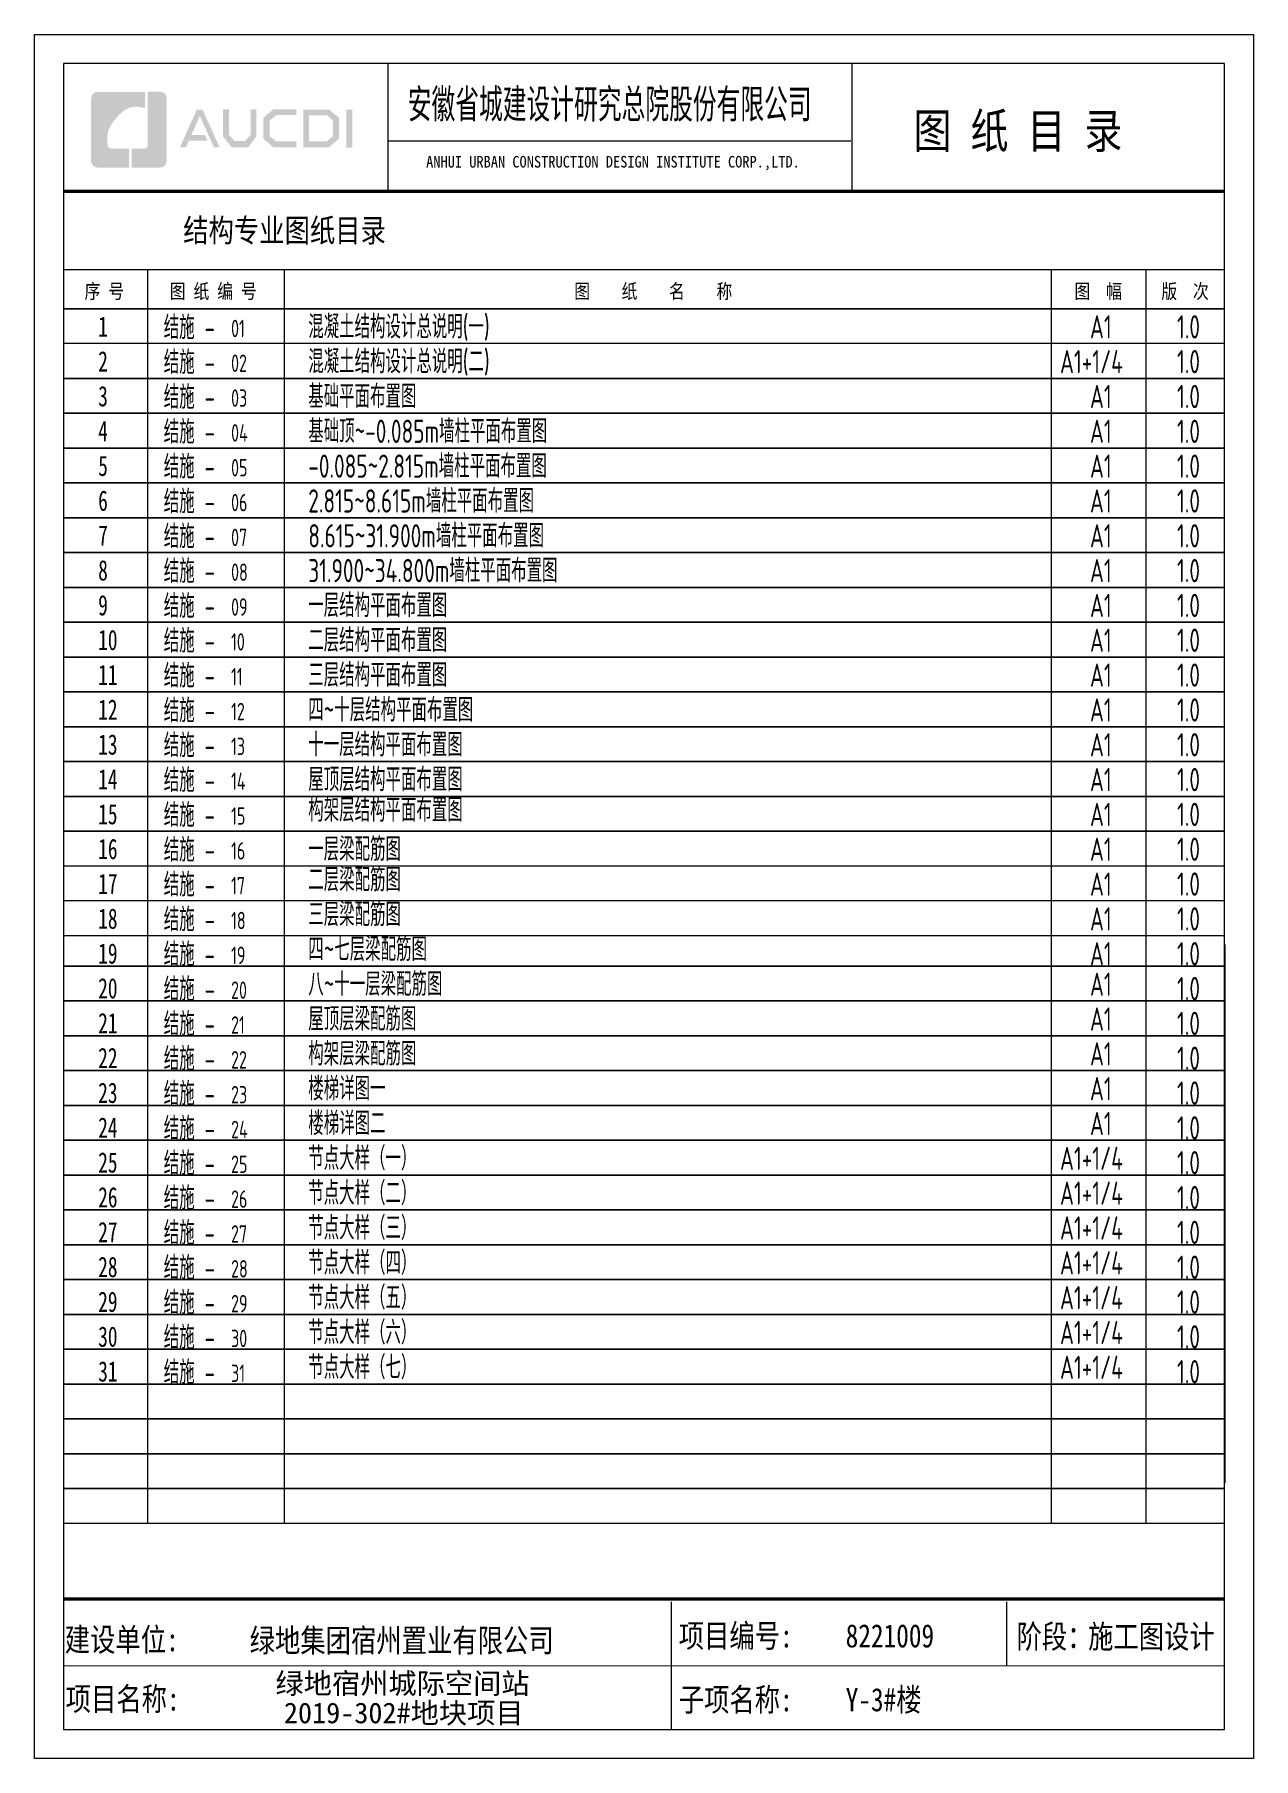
# Model space of a CAD drawing. Extents: x -668857 to 143095, y -247466 to 228182.
# Drawn here: x -668857 to -647857, y 196569 to 226269 of the extents above; entities that cross this region are included whole.
import ezdxf

# ---------------------------------------------------------------- set-up
doc = ezdxf.new("R2010")
doc.units = 0
doc.header["$LTSCALE"] = 1000
doc.layers.get('0').update_dxf_attribs({"linetype": 'CONTINUOUS'})
for name, color, linetype in [('C-Sheet-图框', 101, 'CONTINUOUS'), ('PUB_TEXT', 2, 'CONTINUOUS'), ('图签文字', 4, 'CONTINUOUS')]:
    doc.layers.add(name, color=color, linetype=linetype)
doc.layers.add('图框', color=9, linetype='CONTINUOUS', lineweight=18)
doc.layers.add('图签', color=147, linetype='CONTINUOUS', lineweight=18)
doc.styles.add('STYLE111', font='simhei.ttf', dxfattribs={"width": 0.7})
doc.styles.add('TSSD_REIN', font='tssdeng.shx', dxfattribs={"width": 0.7, "height": 300, "bigfont": 'tssdchn.shx'})
doc.styles.add('宋体', font='', dxfattribs={"height": 50})
doc.styles.add('建筑图签-1', font='simhei.ttf', dxfattribs={"width": 0.7})
doc.styles.get('宋体').set_extended_font_data('SimSun')

msp = doc.modelspace()

# ---------------------------------------------------------------- texts
at = {"layer": 'C-Sheet-图框', "color": 7, "linetype": 'Continuous', "style": 'STYLE111', "width": 0.7}
for s, p in [('1', (-667759.51, 221062.53)), ('2', (-667759.51, 220462.53)), ('3', (-667759.51, 219862.53)), ('4', (-667759.51, 219262.53)), ('5', (-667759.51, 218662.53)), ('6', (-667759.51, 218062.53)), ('7', (-667759.51, 217462.53)), ('8', (-667759.51, 216862.53)), ('9', (-667759.51, 216262.53)), ('10', (-667759.51, 215662.53)), ('11', (-667759.51, 215062.53)), ('12', (-667759.51, 214462.53)), ('13', (-667759.51, 213862.53)), ('14', (-667759.51, 213262.53)), ('15', (-667759.51, 212662.53)), ('16', (-667759.51, 212062.53)), ('17', (-667759.51, 211462.53)), ('18', (-667759.51, 210862.53)), ('19', (-667759.51, 210262.54)), ('20', (-667759.51, 209662.54)), ('21', (-667759.51, 209062.54)), ('22', (-667759.51, 208462.54)), ('23', (-667759.51, 207862.54)), ('24', (-667759.51, 207262.54)), ('25', (-667759.51, 206662.54)), ('26', (-667759.51, 206062.54)), ('27', (-667759.51, 205462.54)), ('28', (-667759.51, 204862.54)), ('29', (-667759.52, 204262.54)), ('30', (-667759.52, 203662.54)), ('31', (-667759.52, 203062.54))]:
    msp.add_text(s, height=350, dxfattribs=at).set_placement(p)
at = {"layer": 'PUB_TEXT', "linetype": 'Continuous', "style": 'TSSD_REIN', "width": 0.7}
for p in [(-666629.84, 221020.95), (-666629.84, 220420.95), (-666629.84, 219820.95), (-666629.84, 219220.95), (-666629.84, 218620.95), (-666629.84, 218020.95), (-666629.84, 217420.95), (-666629.84, 216820.95), (-666629.84, 216220.95), (-666629.84, 215620.95), (-666629.84, 215020.95), (-666629.84, 214420.95), (-666629.84, 213820.95), (-666629.84, 213220.95), (-666629.84, 212620.95), (-666629.84, 212020.95), (-666629.84, 211420.95), (-666629.84, 210820.95), (-666629.84, 210220.96), (-666629.84, 209620.96), (-666629.84, 209020.96), (-666629.84, 208420.96), (-666629.84, 207820.96), (-666629.84, 207220.96), (-666629.84, 206620.96), (-666629.84, 206020.96), (-666629.84, 205420.96), (-666629.84, 204820.96), (-666629.84, 204220.96), (-666629.84, 203620.96), (-666629.84, 203020.96)]:
    msp.add_text('结施 - ', height=400, dxfattribs=at).set_placement(p)
at = {"layer": 'PUB_TEXT', "color": 1, "linetype": 'Continuous', "style": 'TSSD_REIN', "width": 0.7}
for s, height, p in [('01', 300, (-665470.7, 221055.08)), ('1.0', 400, (-649174.94, 221032.74)), ('02', 300, (-665470.7, 220455.08)), ('1.0', 400, (-649174.94, 220432.74)), ('03', 300, (-665470.7, 219855.08)), ('1.0', 400, (-649174.94, 219832.74)), ('04', 300, (-665470.7, 219255.08)), ('1.0', 400, (-649174.94, 219232.74)), ('05', 300, (-665470.7, 218655.08)), ('1.0', 400, (-649174.94, 218632.74)), ('06', 300, (-665470.7, 218055.08)), ('1.0', 400, (-649174.94, 218032.74)), ('07', 300, (-665470.7, 217455.08)), ('1.0', 400, (-649174.94, 217432.74)), ('08', 300, (-665470.7, 216855.08)), ('1.0', 400, (-649174.94, 216832.74)), ('09', 300, (-665470.7, 216255.08)), ('1.0', 400, (-649174.94, 216232.74)), ('10', 300, (-665470.7, 215655.08)), ('1.0', 400, (-649174.94, 215632.74)), ('11', 300, (-665470.7, 215055.08)), ('1.0', 400, (-649174.94, 215032.74)), ('12', 300, (-665470.7, 214455.08)), ('1.0', 400, (-649174.94, 214432.74)), ('13', 300, (-665470.7, 213855.08)), ('1.0', 400, (-649174.94, 213832.74)), ('14', 300, (-665470.7, 213255.08)), ('1.0', 400, (-649174.94, 213232.74)), ('15', 300, (-665470.7, 212655.08)), ('1.0', 400, (-649174.94, 212632.74)), ('16', 300, (-665470.7, 212055.08)), ('1.0', 400, (-649174.94, 212032.74)), ('1.0', 400, (-649174.94, 211432.74)), ('17', 300, (-665470.7, 211455.08)), ('1.0', 400, (-649174.94, 210832.75)), ('18', 300, (-665470.7, 210855.08)), ('1.0', 400, (-649174.94, 210232.75)), ('19', 300, (-665470.7, 210255.09)), ('1.0', 400, (-649174.94, 209632.75)), ('20', 300, (-665470.7, 209655.09)), ('1.0', 400, (-649174.94, 209032.75)), ('21', 300, (-665470.7, 209055.09)), ('1.0', 400, (-649174.94, 208432.75)), ('22', 300, (-665470.7, 208455.09)), ('1.0', 400, (-649174.94, 207832.75)), ('23', 300, (-665470.7, 207855.09)), ('1.0', 400, (-649174.94, 207232.75)), ('24', 300, (-665470.7, 207255.09)), ('1.0', 400, (-649174.94, 206632.75)), ('25', 300, (-665470.7, 206655.09)), ('1.0', 400, (-649174.94, 206032.75)), ('26', 300, (-665470.7, 206055.09)), ('1.0', 400, (-649174.94, 205432.76)), ('27', 300, (-665470.7, 205455.09)), ('1.0', 400, (-649174.94, 204832.76)), ('28', 300, (-665470.7, 204855.09)), ('29', 300, (-665470.7, 204255.09)), ('1.0', 400, (-649174.94, 204232.76)), ('30', 300, (-665470.7, 203655.09)), ('1.0', 400, (-649174.94, 203632.76)), ('31', 300, (-665470.7, 203055.09)), ('1.0', 400, (-649174.94, 203032.76))]:
    msp.add_text(s, height=height, dxfattribs=at).set_placement(p)
at = {"layer": 'PUB_TEXT', "color": 7, "linetype": 'Continuous', "style": 'TSSD_REIN', "width": 0.7}
for s, p in [('混凝土结构设计总说明(一)', (-664140.46, 221032.74)), ('A1', (-650674.53, 221032.74)), ('混凝土结构设计总说明(二)', (-664140.46, 220432.74)), ('A1+1/4', (-651190.57, 220432.74)), ('基础平面布置图', (-664140.46, 219832.74)), ('A1', (-650674.53, 219832.74)), ('基础顶~-0.085m墙柱平面布置图', (-664140.46, 219232.74)), ('A1', (-650674.53, 219232.74)), ('-0.085~2.815m墙柱平面布置图', (-664140.46, 218632.74)), ('A1', (-650674.53, 218632.74)), ('2.815~8.615m墙柱平面布置图', (-664140.46, 218032.74)), ('A1', (-650674.53, 218032.74)), ('8.615~31.900m墙柱平面布置图', (-664140.46, 217432.74)), ('A1', (-650674.54, 217432.74)), ('31.900~34.800m墙柱平面布置图', (-664140.46, 216832.74)), ('A1', (-650674.53, 216832.74)), ('一层结构平面布置图', (-664140.46, 216232.74)), ('A1', (-650674.53, 216232.74)), ('二层结构平面布置图', (-664140.46, 215632.74)), ('A1', (-650674.53, 215632.74)), ('三层结构平面布置图', (-664140.46, 215032.74)), ('A1', (-650674.53, 215032.74)), ('四~十层结构平面布置图', (-664140.46, 214432.74)), ('A1', (-650674.53, 214432.74)), ('十一层结构平面布置图', (-664140.46, 213832.74)), ('A1', (-650674.53, 213832.74)), ('屋顶层结构平面布置图', (-664140.46, 213232.74)), ('A1', (-650674.53, 213232.74)), ('构架层结构平面布置图', (-664140.46, 212707.75)), ('A1', (-650674.53, 212632.74)), ('一层梁配筋图', (-664140.46, 212032.75)), ('A1', (-650674.53, 212032.74)), ('二层梁配筋图', (-664140.46, 211507.75)), ('A1', (-650674.54, 211432.74)), ('三层梁配筋图', (-664140.46, 210907.75)), ('A1', (-650674.53, 210832.74)), ('四~七层梁配筋图', (-664140.46, 210307.75)), ('A1', (-650674.54, 210232.75)), ('八~十一层梁配筋图', (-664140.46, 209707.75)), ('A1', (-650674.53, 209707.75)), ('屋顶层梁配筋图', (-664140.46, 209107.75)), ('A1', (-650674.53, 209107.75)), ('构架层梁配筋图', (-664140.46, 208507.75)), ('A1', (-650674.53, 208507.75)), ('楼梯详图一', (-664140.46, 207907.75)), ('A1', (-650674.53, 207907.75)), ('楼梯详图二', (-664140.46, 207307.75)), ('A1', (-650674.54, 207307.75)), ('节点大样（一）', (-664140.46, 206707.75)), ('A1+1/4', (-651190.57, 206707.75)), ('节点大样（二）', (-664140.46, 206107.75)), ('A1+1/4', (-651190.57, 206107.75)), ('节点大样（三）', (-664140.46, 205507.75)), ('A1+1/4', (-651190.57, 205507.75)), ('节点大样（四）', (-664140.46, 204907.75)), ('A1+1/4', (-651190.57, 204907.75)), ('节点大样（五）', (-664140.46, 204307.75)), ('A1+1/4', (-651190.57, 204307.75)), ('节点大样（六）', (-664140.46, 203707.75)), ('A1+1/4', (-651190.57, 203707.75)), ('节点大样（七）', (-664140.46, 203107.75)), ('A1+1/4', (-651190.57, 203107.75))]:
    msp.add_text(s, height=400, dxfattribs=at).set_placement(p)
at = {"layer": '图签', "color": 6, "style": '宋体'}
for s, p in [('绿地宿州城际空间站', (-664706.1, 197683.89)), ('2019-302#地块项目', (-664560.54, 197176.06))]:
    msp.add_text(s, height=356.677, dxfattribs=at).set_placement(p)
at = {"layer": '图签文字', "color": 7, "style": '建筑图签-1'}
for s, height, width, p in [('安徽省城建设计研究总院股份有限公司', 500, 0.6, (-662426.52, 224823.13)), ('图 纸 目 录', 600, 0.8, (-653714.14, 224309.1)), ('序 号', 250, 0.8, (-667994.68, 221719.86)), ('图 纸 编 号', 250, 0.8, (-666526.96, 221719.86)), ('图    纸    名    称', 250, 0.8, (-659559.99, 221719.86)), ('图  幅', 250, 0.8, (-650941.38, 221719.86)), ('版  次', 250, 0.8, (-649444.93, 221719.86)), (' 建设单位: ', 400, 0.8, (-668553.34, 198417.63)), ('项目编号:', 400, 0.8, (-657759.2, 198482.65)), ('阶段：', 400, 0.8, (-651939.58, 198470.23)), ('项目名称:', 400, 0.8, (-668319.84, 197395.22)), ('子项名称:', 400, 0.8, (-657759.2, 197382.84))]:
    msp.add_text(s, height=height, dxfattribs=dict(at, width=width)).set_placement(p)
at = {"layer": '图签文字', "linetype": 'Continuous', "style": '建筑图签-1', "width": 0.91}
msp.add_text('ANHUI URBAN CONSTRUCTION DESIGN INSTITUTE CORP.,LTD.', height=200, dxfattribs=at).set_placement((-662110.43, 223976.66))
at = {"layer": '图签文字', "style": '建筑图签-1', "width": 0.8}
msp.add_text('结构专业图纸目录', height=400, dxfattribs=at).set_placement((-666295.02, 222694.22))
at = {"layer": '图签文字', "color": 6, "style": '建筑图签-1', "width": 0.8}
for s, p in [('绿地集团宿州置业有限公司', (-665150.86, 198402.52)), ('8221009', (-654882.75, 198482.65)), ('施工图设计', (-650706.92, 198470.23))]:
    msp.add_text(s, height=400, dxfattribs=at).set_placement(p)
at = {"layer": '图签文字', "color": 2, "style": '建筑图签-1', "width": 0.8}
msp.add_text('Y-3#楼', height=400, dxfattribs=at).set_placement((-654882.79, 197382.64))

# ---------------------------------------------------------------- blocks, each defined once
blk = doc.blocks.new('院标1')
h = blk.add_hatch(color=150)
h.dxf.hatch_style = 1
edge = h.paths.add_edge_path()
edge.add_spline(control_points=[(116373, 648379), (116379, 648379), (116382, 648379), (116391, 648379), (116391, 648379), (116391, 648379), (116616, 648379), (116616, 648379), (116616, 648379), (116616, 648379), (116616, 648054), (116616, 648054), (116616, 648054), (116616, 648054), (116108, 648054), (116108, 648054), (116108, 648054), (116028, 648054), (115963, 648111), (115963, 648199), (115963, 648199), (115963, 648199), (115963, 649215), (115963, 649215), (115963, 649215), (115963, 649295), (116018, 649360), (116108, 649360), (116108, 649360), (116108, 649360), (116897, 649360), (116897, 649360), (116897, 649360), (116897, 649360), (116897, 649080), (116897, 649080), (116897, 649080), (116897, 649080), (116566, 649140), (116356, 648859), (116356, 648859), (116245, 648719), (116240, 648545), (116247, 648466), (116247, 648466), (116254, 648386), (116247, 648466), (116247, 648466), (116247, 648466), (116247, 648466), (116258, 648374), (116373, 648379)], knot_values=[0, 0, 0, 0, 0.071429, 0.071429, 0.071429, 0.107143, 0.142857, 0.142857, 0.142857, 0.178571, 0.214286, 0.214286, 0.214286, 0.25, 0.285714, 0.285714, 0.285714, 0.321429, 0.357143, 0.357143, 0.357143, 0.392857, 0.428571, 0.428571, 0.428571, 0.464286, 0.5, 0.5, 0.5, 0.535714, 0.571429, 0.571429, 0.571429, 0.607143, 0.642857, 0.642857, 0.642857, 0.678571, 0.714286, 0.714286, 0.714286, 0.75, 0.785714, 0.785714, 0.785714, 0.821429, 0.857143, 0.857143, 0.857143, 0.928571, 1, 1, 1, 1], degree=3, periodic=0)
h = blk.add_hatch(color=150)
h.dxf.hatch_style = 1
edge = h.paths.add_edge_path()
edge.add_spline(control_points=[(117268, 649215), (117268, 649215), (117268, 648199), (117268, 648199), (117268, 648199), (117268, 648114), (117212, 648054), (117123, 648054), (117123, 648054), (117123, 648054), (116663, 648054), (116663, 648054), (116663, 648054), (116663, 648054), (116663, 648379), (116663, 648379), (116663, 648379), (116663, 648379), (116865, 648379), (116865, 648379), (116865, 648379), (116907, 648379), (116941, 648413), (116941, 648455), (116941, 648455), (116941, 648455), (116941, 649360), (116941, 649360), (116941, 649360), (116941, 649360), (117123, 649360), (117123, 649360), (117123, 649360), (117204, 649360), (117268, 649306), (117268, 649215)], knot_values=[0, 0, 0, 0, 0.1, 0.1, 0.1, 0.15, 0.2, 0.2, 0.2, 0.25, 0.3, 0.3, 0.3, 0.35, 0.4, 0.4, 0.4, 0.45, 0.5, 0.5, 0.5, 0.55, 0.6, 0.6, 0.6, 0.65, 0.7, 0.7, 0.7, 0.75, 0.8, 0.8, 0.8, 0.9, 1, 1, 1, 1], degree=3, periodic=0)

# ---------------------------------------------------------------- hatches: boundary and pattern name
h = msp.add_hatch(color=150)
h.dxf.hatch_style = 1
edge = h.paths.add_edge_path()
edge.add_spline(control_points=[(-666577.25, 225138.79), (-666577.25, 225138.79), (-666577.25, 224123.38), (-666577.25, 224123.38), (-666577.25, 224123.38), (-666577.25, 224038.27), (-666632.91, 223977.96), (-666722.65, 223977.96), (-666722.65, 223977.96), (-666722.65, 223977.96), (-667182.42, 223977.96), (-667182.42, 223977.96), (-667182.42, 223977.96), (-667182.42, 223977.96), (-667182.42, 224302.94), (-667182.42, 224302.94), (-667182.42, 224302.94), (-667182.42, 224302.94), (-666980.05, 224302.94), (-666980.05, 224302.94), (-666980.05, 224302.94), (-666938.19, 224302.94), (-666904.31, 224336.92), (-666904.31, 224378.68), (-666904.31, 224378.68), (-666904.31, 224378.68), (-666904.31, 225284.21), (-666904.31, 225284.21), (-666904.31, 225284.21), (-666904.31, 225284.21), (-666722.65, 225284.21), (-666722.65, 225284.21), (-666722.65, 225284.21), (-666640.95, 225284.21), (-666577.25, 225230.35), (-666577.25, 225138.79)], knot_values=[0, 0, 0, 0, 0.1, 0.1, 0.1, 0.15, 0.2, 0.2, 0.2, 0.25, 0.3, 0.3, 0.3, 0.35, 0.4, 0.4, 0.4, 0.45, 0.5, 0.5, 0.5, 0.55, 0.6, 0.6, 0.6, 0.65, 0.7, 0.7, 0.7, 0.75, 0.8, 0.8, 0.8, 0.9, 1, 1, 1, 1], degree=3, periodic=0)
at = {"layer": '图签文字'}
h = msp.add_hatch(color=4, dxfattribs=at)
h.paths.add_polyline_path([(-663486.02, 224973.92), (-663379.23, 224973.92), (-663379.23, 224319.2), (-663486.02, 224319.2)])
h.paths.add_polyline_path([(-664125.82, 224874.78), (-664125.82, 224427.7), (-663819.34, 224427.7), (-663713.78, 224518.37), (-663713.78, 224789.2), (-663816.15, 224874.78)], flags=16)
h.paths.add_polyline_path([(-664226.18, 224975.14), (-664226.18, 224327.33), (-663782.15, 224327.33), (-663613.42, 224472.28), (-663613.42, 224836.12), (-663779.73, 224975.14)])
h.paths.add_polyline_path([(-664347.62, 224978.27), (-664347.62, 224880.26), (-664693.67, 224880.26), (-664806.55, 224785.95), (-664806.55, 224514.13), (-664693.67, 224427.22), (-664345.77, 224427.22), (-664345.77, 224323.66), (-664739.93, 224323.66), (-664912.03, 224471.6), (-664912.03, 224835.88), (-664743.63, 224978.27)])
h.paths.add_polyline_path([(-665608.13, 224976.75), (-665505.6, 224976.75), (-665505.6, 224542.7), (-665408.66, 224430.92), (-665229.69, 224430.92), (-665132.75, 224542.7), (-665132.75, 224976.75), (-665035.81, 224976.75), (-665035.81, 224511.03), (-665175.63, 224326.6), (-665462.72, 224326.6), (-665608.13, 224512.89)])
h.paths.add_polyline_path([(-666060.17, 224975.59), (-665960.73, 224975.59), (-665670.08, 224325.93), (-665768.39, 224325.93), (-666007.63, 224864.94), (-666156.48, 224534.92), (-665925.64, 224534.92), (-665874.16, 224437.01), (-666198, 224437.01), (-666247.82, 224324.16), (-666352.44, 224324.16)])

# ---------------------------------------------------------------- linework, layer by layer
msp.add_line((-648357.08, 210593.9), (-648357.08, 201318.9))
at = {"layer": '图框'}
for p, q in [((-668357.08, 225768.69), (-668357.08, 197068.69)), ((-648357.08, 225768.69), (-668357.08, 225768.69)), ((-662763.78, 223568.69), (-662763.78, 225768.69)), ((-654773.03, 223568.69), (-654773.03, 225768.69)), ((-648357.08, 197068.69), (-648357.08, 225768.69)), ((-654794.09, 224430.71), (-662763.78, 224430.71)), ((-668357.08, 222218.69), (-668357.09, 198218.7)), ((-668357.08, 222218.69), (-668357.08, 202418.7)), ((-668357.08, 222218.69), (-648357.08, 222218.69)), ((-666912.91, 222218.69), (-666912.91, 200618.7)), ((-664555.71, 222218.69), (-664555.71, 200618.7)), ((-651345.51, 222218.69), (-651345.51, 200618.69)), ((-649711.28, 222218.69), (-649711.28, 200618.69)), ((-648357.08, 221543.69), (-668357.08, 221543.69)), ((-648357.08, 221543.69), (-668357.08, 221543.69)), ((-668357.08, 221543.69), (-648357.08, 221543.69)), ((-668357.08, 221543.69), (-648357.08, 221543.69)), ((-648357.08, 220943.69), (-668357.08, 220943.69)), ((-648357.08, 220343.69), (-668357.08, 220343.69)), ((-668357.08, 220343.69), (-648357.08, 220343.69)), ((-668357.08, 220343.69), (-648357.08, 220343.69)), ((-648357.08, 220343.69), (-668357.08, 220343.69)), ((-648357.08, 219743.69), (-668357.08, 219743.69)), ((-648357.08, 219743.69), (-668357.08, 219743.69)), ((-668357.08, 219743.69), (-648357.08, 219743.69)), ((-648357.08, 219143.69), (-668357.08, 219143.69)), ((-648357.08, 219143.69), (-668357.08, 219143.69)), ((-668357.08, 219143.69), (-648357.08, 219143.69)), ((-668357.08, 219143.69), (-648357.08, 219143.69)), ((-648357.08, 218543.69), (-668357.08, 218543.69)), ((-648357.08, 218543.69), (-668357.08, 218543.69)), ((-648357.08, 218543.69), (-668357.08, 218543.69)), ((-648357.08, 218543.69), (-668357.08, 218543.69)), ((-668357.08, 218543.69), (-648357.08, 218543.69)), ((-668357.08, 218543.69), (-648357.08, 218543.69)), ((-648357.08, 217943.69), (-668357.08, 217943.69)), ((-668357.08, 217943.69), (-648357.08, 217943.69)), ((-668357.08, 217943.69), (-648357.08, 217943.69)), ((-648357.08, 217943.69), (-668357.08, 217943.69)), ((-648357.08, 217343.69), (-668357.08, 217343.69)), ((-648357.08, 217343.69), (-668357.08, 217343.69)), ((-668357.08, 217343.69), (-648357.08, 217343.69)), ((-668357.08, 217343.69), (-648357.08, 217343.69)), ((-648357.08, 216743.69), (-668357.08, 216743.69)), ((-648357.08, 216743.69), (-668357.08, 216743.69)), ((-668357.08, 216743.69), (-648357.08, 216743.69)), ((-668357.08, 216743.69), (-648357.08, 216743.69)), ((-648357.08, 216143.69), (-668357.08, 216143.69)), ((-648357.08, 216143.69), (-668357.08, 216143.69)), ((-648357.08, 216143.69), (-668357.08, 216143.69)), ((-648357.08, 216143.69), (-668357.08, 216143.69)), ((-668357.08, 216143.69), (-648357.08, 216143.69)), ((-668357.08, 216143.69), (-648357.08, 216143.69)), ((-648357.08, 215543.69), (-668357.08, 215543.69)), ((-668357.08, 215543.69), (-648357.08, 215543.69)), ((-668357.08, 215543.69), (-648357.08, 215543.69)), ((-648357.08, 215543.69), (-668357.08, 215543.69)), ((-648357.08, 214943.69), (-668357.08, 214943.69)), ((-648357.08, 214943.69), (-668357.08, 214943.69)), ((-668357.08, 214943.69), (-648357.08, 214943.69)), ((-668357.08, 214943.69), (-648357.08, 214943.69)), ((-648357.08, 214343.69), (-668357.08, 214343.69)), ((-648357.08, 214343.69), (-668357.08, 214343.69)), ((-668357.08, 214343.69), (-648357.08, 214343.69)), ((-668357.08, 214343.69), (-648357.08, 214343.69)), ((-648357.08, 213743.69), (-668357.08, 213743.69)), ((-648357.08, 213743.69), (-668357.08, 213743.69)), ((-648357.08, 213743.69), (-668357.08, 213743.69)), ((-648357.08, 213743.69), (-668357.08, 213743.69)), ((-668357.08, 213743.69), (-648357.08, 213743.69)), ((-668357.08, 213743.69), (-648357.08, 213743.69)), ((-648357.08, 213143.69), (-668357.08, 213143.69)), ((-668357.08, 213143.69), (-648357.08, 213143.69)), ((-668357.08, 213143.69), (-648357.08, 213143.69)), ((-648357.08, 213143.69), (-668357.08, 213143.69)), ((-648357.08, 212543.69), (-668357.08, 212543.69)), ((-648357.08, 212543.69), (-668357.08, 212543.69)), ((-668357.08, 212543.69), (-648357.08, 212543.69)), ((-668357.08, 212543.69), (-648357.08, 212543.69)), ((-648357.08, 211943.69), (-668357.08, 211943.69)), ((-648357.08, 211343.69), (-668357.08, 211343.69)), ((-648357.08, 210743.69), (-668357.08, 210743.7)), ((-648357.08, 210218.69), (-668357.08, 210218.7)), ((-668357.08, 210218.7), (-648357.08, 210218.69)), ((-668357.08, 210218.7), (-648357.08, 210218.69)), ((-648357.08, 210218.69), (-668357.08, 210218.7)), ((-648357.08, 209618.69), (-668357.08, 209618.7)), ((-648357.08, 209618.69), (-668357.08, 209618.7)), ((-668357.08, 209618.7), (-648357.08, 209618.69)), ((-668357.08, 209618.7), (-648357.08, 209618.69)), ((-648357.08, 209018.69), (-668357.08, 209018.7)), ((-648357.08, 209018.69), (-668357.08, 209018.7)), ((-668357.08, 209018.7), (-648357.08, 209018.69)), ((-668357.08, 209018.7), (-648357.08, 209018.69)), ((-648357.08, 208418.69), (-668357.08, 208418.7)), ((-648357.08, 208418.69), (-668357.08, 208418.7)), ((-648357.08, 208418.69), (-668357.08, 208418.7)), ((-648357.08, 208418.69), (-668357.08, 208418.7)), ((-668357.08, 208418.7), (-648357.08, 208418.69)), ((-668357.08, 208418.7), (-648357.08, 208418.69)), ((-648357.08, 207818.69), (-668357.08, 207818.7)), ((-668357.08, 207818.7), (-648357.08, 207818.69)), ((-668357.08, 207818.7), (-648357.08, 207818.69)), ((-648357.08, 207818.69), (-668357.08, 207818.7)), ((-648357.08, 207218.69), (-668357.08, 207218.7)), ((-648357.08, 207218.69), (-668357.08, 207218.7)), ((-668357.08, 207218.7), (-648357.08, 207218.69)), ((-668357.08, 207218.7), (-648357.08, 207218.69)), ((-648357.08, 206618.69), (-668357.08, 206618.7)), ((-648357.08, 206618.69), (-668357.08, 206618.7)), ((-668357.08, 206618.7), (-648357.08, 206618.69)), ((-668357.08, 206618.7), (-648357.08, 206618.69)), ((-648357.08, 206018.69), (-668357.08, 206018.7)), ((-648357.08, 206018.69), (-668357.08, 206018.7)), ((-648357.08, 206018.69), (-668357.08, 206018.7)), ((-648357.08, 206018.69), (-668357.08, 206018.7)), ((-668357.08, 206018.7), (-648357.08, 206018.69)), ((-668357.08, 206018.7), (-648357.08, 206018.69)), ((-648357.08, 205418.69), (-668357.08, 205418.7)), ((-668357.08, 205418.7), (-648357.08, 205418.69)), ((-668357.08, 205418.7), (-648357.08, 205418.69)), ((-648357.08, 205418.69), (-668357.08, 205418.7)), ((-648357.08, 204818.69), (-668357.08, 204818.7)), ((-648357.08, 204818.69), (-668357.08, 204818.7)), ((-668357.08, 204818.7), (-648357.08, 204818.69)), ((-668357.08, 204818.7), (-648357.08, 204818.69)), ((-648357.08, 204218.69), (-668357.08, 204218.7)), ((-648357.08, 204218.69), (-668357.08, 204218.7)), ((-668357.08, 204218.7), (-648357.08, 204218.69)), ((-668357.08, 204218.7), (-648357.08, 204218.69)), ((-648357.08, 203618.69), (-668357.08, 203618.7)), ((-648357.08, 203618.69), (-668357.08, 203618.7)), ((-648357.08, 203618.69), (-668357.08, 203618.7)), ((-648357.08, 203618.69), (-668357.08, 203618.7)), ((-668357.08, 203618.7), (-648357.08, 203618.69)), ((-668357.08, 203618.7), (-648357.08, 203618.69)), ((-648357.08, 203018.69), (-668357.08, 203018.7)), ((-668357.08, 203018.7), (-648357.08, 203018.69)), ((-668357.08, 203018.7), (-648357.08, 203018.69)), ((-648357.08, 203018.69), (-668357.08, 203018.7)), ((-648357.08, 202418.69), (-668357.08, 202418.7)), ((-648357.08, 202418.69), (-668357.08, 202418.7)), ((-668357.08, 202418.7), (-648357.08, 202418.69)), ((-668357.08, 202418.7), (-648357.08, 202418.69)), ((-648357.08, 201818.69), (-668357.08, 201818.7)), ((-648357.08, 201818.69), (-668357.08, 201818.7)), ((-648357.08, 201818.69), (-668357.08, 201818.7)), ((-648357.08, 201818.69), (-668357.08, 201818.7)), ((-668357.08, 201818.7), (-648357.08, 201818.69)), ((-668357.08, 201818.7), (-648357.08, 201818.69)), ((-648357.08, 201218.69), (-668357.08, 201218.7)), ((-668357.08, 201218.7), (-648357.08, 201218.69)), ((-648357.08, 201218.69), (-668357.08, 201218.7)), ((-668357.08, 201218.7), (-648357.08, 201218.69)), ((-648357.08, 200618.69), (-668357.08, 200618.7)), ((-657886.65, 199268.69), (-657886.65, 197068.69)), ((-652112.33, 199268.69), (-652112.33, 198168.87)), ((-668357.08, 198167.65), (-648357.08, 198169.16)), ((-668357.08, 197068.69), (-648357.08, 197068.69))]:
    msp.add_line(p, q, dxfattribs=at)
for points in [[(-647857.08, 226268.69), (-647857.08, 196568.69), (-668857.08, 196568.69), (-668857.08, 226268.69)], [(-647857.08, 226268.69), (-647857.08, 196568.69), (-668857.08, 196568.69), (-668857.08, 226268.69)], [(-668357.08, 197068.69), (-648357.08, 197068.69), (-648357.08, 225768.69), (-668357.08, 225768.69)]]:
    msp.add_lwpolyline(points, close=True, dxfattribs=at)
at = {"layer": '图框', "const_width": 56.25}
for points in [[(-668357.08, 223568.69), (-648357.08, 223568.69)], [(-668357.08, 199318.9), (-648357.08, 199318.9)]]:
    msp.add_lwpolyline(points, dxfattribs=at)

# ---------------------------------------------------------------- block references
msp.add_blockref('院标1', (-783847.47, -424079.54))

msp.set_redraw_order([(e.dxf.handle, doc.entitydb.next_handle()) for e in msp.query("TEXT MTEXT ATTDEF DIMENSION ARC_DIMENSION")])  # texts and dimensions are drawn at this point

doc.saveas('drawing.dxf')
